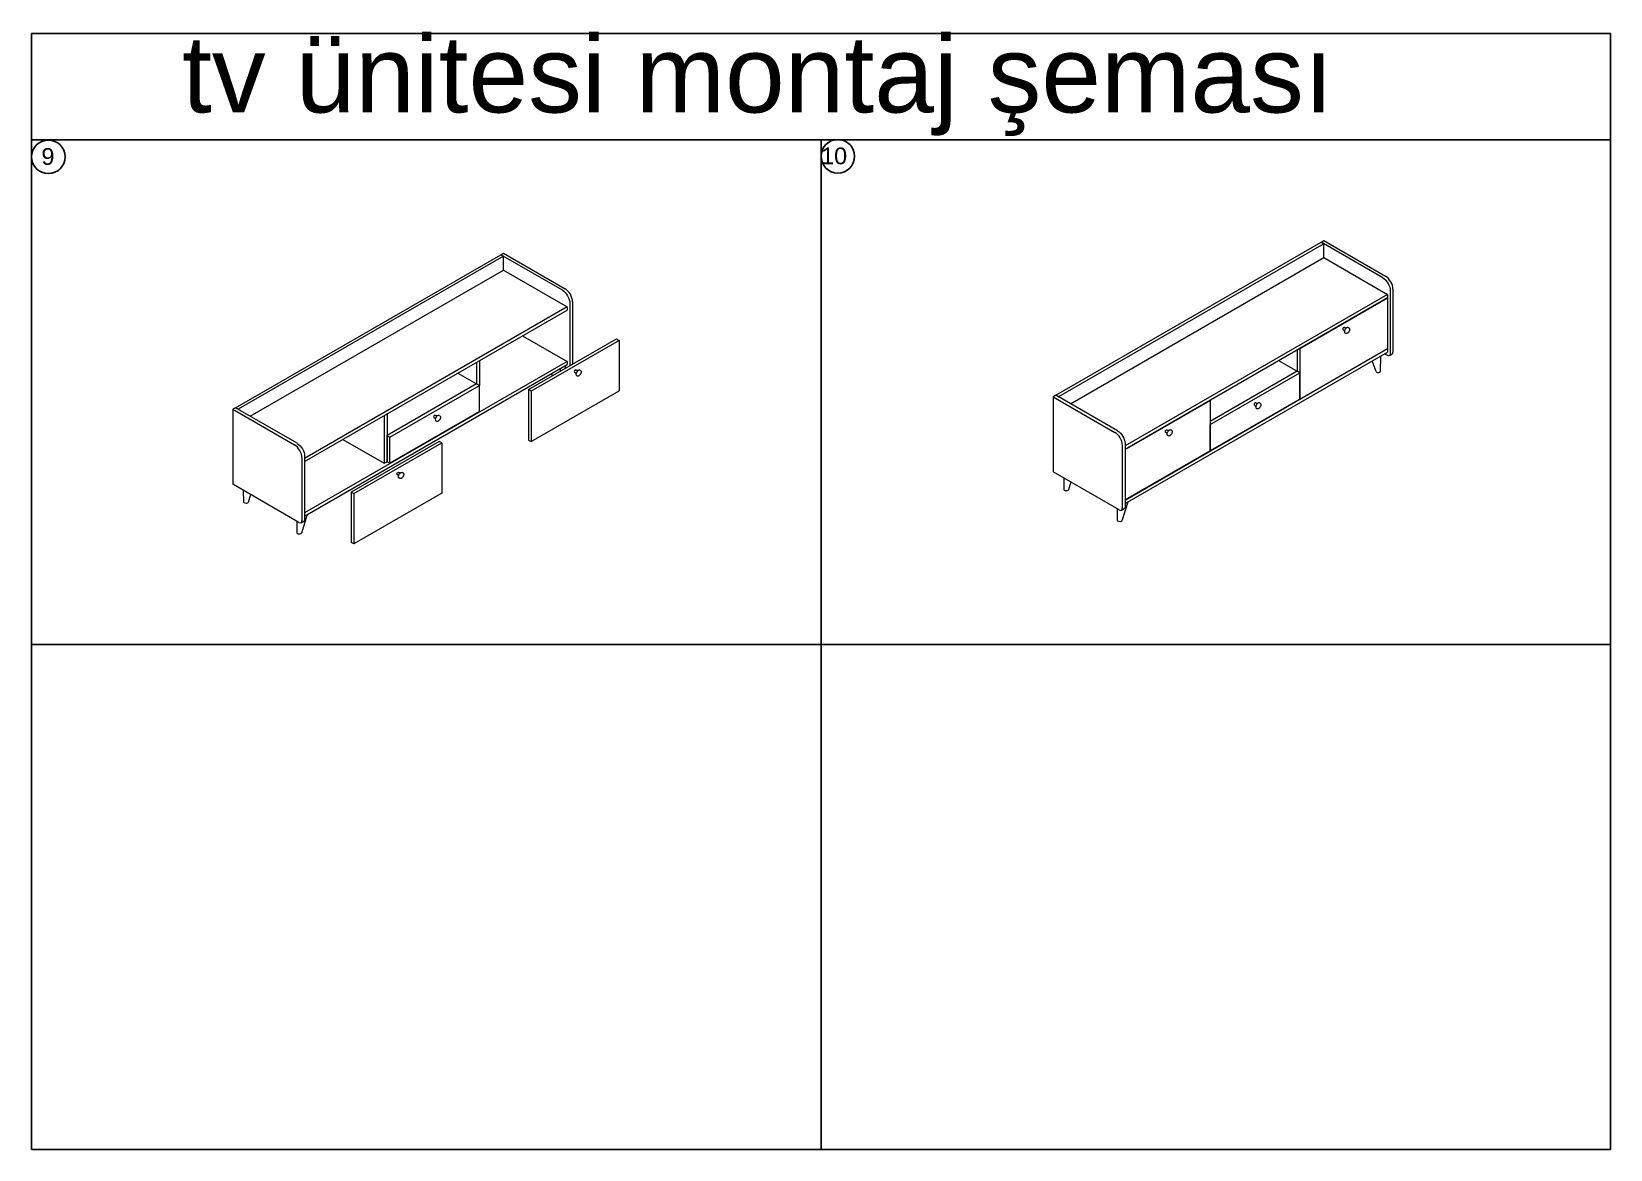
# Model space of a CAD drawing. Header units: millimetres. Extents: x -4511 to 52623, y -18923 to -12459.
# Drawn here: x 41380 to 44350, y -14600 to -12496 of the extents above; entities that cross this region are included whole.
import ezdxf

# ---------------------------------------------------------------- set-up
doc = ezdxf.new("R2010")
doc.units = ezdxf.units.MM
doc.styles.get("Standard").update_dxf_attribs({"font": 'arial.ttf'})

msp = doc.modelspace()

# ---------------------------------------------------------------- texts
for s, height, p in [('9', 31.6, (41398.7, -12747.1)), ('10', 31.63, (42865.2, -12746))]:
    msp.add_text(s, height=height).set_placement(p)
at = {"color": 18, "true_color": 0x000000, "insert": (41663.3, -12503.9), "char_height": 144.577, "attachment_point": 1}
msp.add_mtext_dynamic_manual_height_columns('tv ünitesi montaj şeması', width=171757.089, gutter_width=722.9, heights=[0], dxfattribs=at)

# ---------------------------------------------------------------- linework, layer by layer
for p, q in [((41380.2, -12500), (44350.2, -12500)), ((41380.2, -14600), (41380.2, -12500)), ((44350.2, -12500), (44350.2, -14600)), ((44350.2, -14600), (41380.2, -14600))]:
    msp.add_line(p, q)
at = {"color": 18, "true_color": 0x000000}
msp.add_line((41380.2, -12500), (41380.2, -12700), dxfattribs=at)
at = {"color": 7, "true_color": 0xffffff}
for p, q in [((41380.2, -12700), (44350.2, -12700)), ((42865.2, -12700), (42865.2, -14600)), ((41380.2, -13650), (44350.2, -13650))]:
    msp.add_line(p, q, dxfattribs=at)
at = {"color": 0, "linetype": 'Continuous', "lineweight": 0, "extrusion": (0, 0.816497, 0.57735)}
for p, q in [((43805.9, -12892.6), (43811, -12889.6)), ((43811, -12889.6), (43927, -12956.6)), ((41763.7, -13204.2), (42262.6, -12916.1)), ((42267.7, -12919.1), (41768.8, -13207.1)), ((42262.6, -12916.1), (42267.7, -12913.2)), ((42378.6, -12983.1), (42262.6, -12916.1)), ((42262.6, -12916.1), (42267.7, -12919.1)), ((42267.7, -12913.2), (42383.7, -12980.1)), ((42267.7, -12945.2), (42267.7, -12919.1)), ((43307, -13180.6), (43805.9, -12892.6)), ((43811, -12895.5), (43312.1, -13183.6)), ((43805.9, -12892.6), (43811, -12895.5)), ((43921.9, -12959.5), (43805.9, -12892.6)), ((43811, -12921.6), (43811, -12895.5)), ((41791.4, -13220.2), (42267.7, -12945.2)), ((42267.7, -12945.2), (42387.7, -13014.4)), ((43334.7, -13196.6), (43811, -12921.6)), ((43811, -12921.6), (43930.9, -12990.9)), ((42392.8, -13007.6), (42392.8, -13125.3)), ((42397.8, -13004.6), (42397.8, -13122.4)), ((43930.9, -12990.9), (43437.1, -13276)), ((43437.1, -13281.9), (43930.9, -12996.8)), ((43930.9, -12997.7), (43765.8, -13093.1)), ((43930.1, -12997.2), (43930.9, -12997.7)), ((43930.9, -12990.9), (43930.9, -12996.8)), ((43930.9, -12997.7), (43930.9, -13092.4)), ((43936, -12984), (43936, -13102.2)), ((43941.1, -12981.1), (43941.1, -13099.3)), ((42387.7, -13014.4), (41893.8, -13299.5)), ((41893.8, -13305.4), (42387.7, -13020.3)), ((42387.7, -13014.4), (42387.7, -13020.3)), ((43851, -13063.7), (43852.1, -13064.3)), ((43857, -13053.3), (43858.1, -13053.9)), ((42303.9, -13068.6), (42387.7, -13117)), ((42315.1, -13170.1), (42480.3, -13074.8)), ((42485.4, -13077.7), (42320.2, -13173.1)), ((42480.3, -13074.8), (42485.4, -13077.7)), ((42485.4, -13077.7), (42485.4, -13172.4)), ((43930.9, -13093.4), (43437.1, -13378.5)), ((43760.7, -13095.1), (43760.7, -13135.6)), ((43760.7, -13095.1), (43760.7, -13135.6)), ((43765.8, -13093.1), (43764.9, -13092.6)), ((43765.8, -13187.8), (43930.9, -13092.4)), ((43765.8, -13093.1), (43765.8, -13187.8)), ((43930.1, -13092.9), (43930.9, -13093.4)), ((43930.9, -13093.4), (43930.9, -13099.3)), ((42387.7, -13117), (41893.8, -13402.1)), ((41893.8, -13408), (42387.7, -13122.9)), ((42217.4, -13118.6), (42217.4, -13159.1)), ((42222.5, -13115.7), (42222.5, -13162)), ((42382, -13126.1), (42386.7, -13128.8)), ((42387.7, -13117), (42387.7, -13122.9)), ((43437.1, -13384.4), (43930.9, -13099.3)), ((43725.6, -13115.3), (43760.7, -13135.6)), ((43909.4, -13136.1), (43901.7, -13116.2)), ((43917.8, -13106.9), (43917.3, -13135.7)), ((43925.3, -13102.6), (43930.4, -13105.5)), ((43934.4, -13105.9), (43939.5, -13103)), ((42182.3, -13138.9), (42217.4, -13159.1)), ((42360.2, -13144.1), (42358.5, -13139.7)), ((42374.5, -13130.5), (42374.4, -13135.9)), ((42405.5, -13143.7), (42406.6, -13144.3)), ((42411.5, -13133.3), (42412.6, -13133.9)), ((43760.7, -13135.6), (43597.2, -13229.9)), ((43760.7, -13135.6), (43597.2, -13229.9)), ((43597.2, -13235.8), (43765.8, -13138.5)), ((43765.8, -13138.5), (43760.7, -13135.6)), ((43765.8, -13187.8), (43765.8, -13138.5)), ((42217.4, -13159.1), (42048.8, -13256.4)), ((42217.4, -13159.1), (42048.8, -13256.4)), ((42053.9, -13259.4), (42222.5, -13162)), ((42222.5, -13162), (42217.4, -13159.1)), ((42222.5, -13211.4), (42222.5, -13162)), ((42320.2, -13173.1), (42315.1, -13170.1)), ((42315.1, -13170.1), (42315.1, -13264.9)), ((42320.2, -13267.8), (42485.4, -13172.4)), ((42320.2, -13173.1), (42320.2, -13267.8)), ((43307, -13180.6), (43301.9, -13183.6)), ((43301.9, -13183.6), (43417.9, -13250.5)), ((43301.9, -13183.6), (43301.9, -13324.7)), ((43423, -13247.6), (43307, -13180.6)), ((43312.1, -13183.6), (43307, -13180.6)), ((41763.7, -13204.2), (41758.6, -13207.1)), ((41758.6, -13207.1), (41874.6, -13274.1)), ((41758.6, -13207.1), (41758.6, -13348.2)), ((41768.8, -13207.1), (41763.7, -13204.2)), ((41879.7, -13271.1), (41763.7, -13204.2)), ((42048.8, -13215.9), (42048.8, -13305.7)), ((42222.5, -13211.4), (42053.9, -13308.7)), ((43437.1, -13282.9), (43597.2, -13190.4)), ((43597.2, -13190.4), (43596.3, -13189.9)), ((43765.8, -13187.8), (43597.2, -13285.1)), ((43597.2, -13190.4), (43597.2, -13285.1)), ((43684.1, -13205.4), (43685.3, -13206.1)), ((43690.1, -13195), (43691.3, -13195.7)), ((42043.7, -13218.9), (42043.7, -13308.7)), ((42140.9, -13229), (42142, -13229.6)), ((42146.9, -13218.6), (42148, -13219.2)), ((43524.4, -13246.6), (43523.3, -13246)), ((43597.2, -13285.1), (43597.2, -13235.8)), ((41965.9, -13263.8), (42043.7, -13308.7)), ((42146.6, -13267.5), (41981.4, -13362.8)), ((41986.5, -13365.8), (42151.7, -13270.4)), ((42048.8, -13256.4), (42048.8, -13262.3)), ((42048.8, -13256.4), (42053.9, -13259.4)), ((42048.8, -13305.7), (42048.8, -13256.4)), ((42053.9, -13308.7), (42053.9, -13259.4)), ((42151.7, -13270.4), (42146.6, -13267.5)), ((42151.7, -13270.4), (42151.7, -13365.1)), ((42315.1, -13264.9), (42320.2, -13267.8)), ((43432, -13275), (43432, -13393.2)), ((43437.1, -13272.1), (43437.1, -13390.3)), ((43518.4, -13257), (43517.3, -13256.4)), ((41888.7, -13298.6), (41888.7, -13416.8)), ((41893.8, -13295.6), (41893.8, -13413.9)), ((43597.2, -13285.1), (43437.1, -13377.6)), ((42043.7, -13308.7), (42048.8, -13305.7)), ((42053.9, -13308.7), (42048.8, -13305.7)), ((42078.9, -13326.6), (42077.7, -13326)), ((43426.3, -13396.5), (43301.9, -13324.7)), ((41883.1, -13420.1), (41758.6, -13348.2)), ((41779.4, -13381.9), (41779, -13360)), ((41981.4, -13362.8), (41986.5, -13365.8)), ((41981.4, -13362.8), (41981.4, -13457.5)), ((42072.9, -13337), (42071.7, -13336.4)), ((43322.6, -13358.4), (43322.3, -13336.4)), ((43335.3, -13343.9), (43330.6, -13358.8)), ((41792, -13367.5), (41787.3, -13382.3)), ((42151.7, -13365.1), (41986.5, -13460.5)), ((41986.5, -13365.8), (41986.5, -13460.5)), ((43423.1, -13416.4), (43422.7, -13394.4)), ((43430.3, -13396.9), (43435.4, -13394)), ((43442.1, -13381.6), (43431, -13416.8)), ((41879.8, -13439.9), (41879.5, -13418)), ((41887.1, -13420.5), (41892.2, -13417.5)), ((41898.8, -13405.1), (41887.7, -13440.3)), ((41986.5, -13460.5), (41981.4, -13457.5))]:
    msp.add_line(p, q, dxfattribs=at)
for centre in [(41411.8, -12732), (42896.8, -12730.9)]:
    msp.add_circle(centre, 31.6)
at = {"color": 0, "linetype": 'Continuous', "lineweight": 0, "extrusion": (-5.17926e-17, 3.41963e-17, -1)}
for centre in [(43921.9, -12975.9), (42378.6, -12999.4), (41879.7, -13287.5), (43423, -13263.9)]:
    msp.add_ellipse(centre, major_axis=(10, -17.3), ratio=0.57735, start_param=-2.356194, end_param=-0.785398, dxfattribs=at)
at = {"color": 0, "linetype": 'Continuous', "lineweight": 0}
for centre, major_axis, start_param, end_param in [((43927, -12972.9), (-10, 17.3), -2.356194, -0.785398), ((42383.7, -12996.5), (-10, 17.3), -2.356194, -0.785398), ((43848.3, -13055.2), (1.2, 2.08), -0.077366, 2.356194), ((43848.3, -13055.2), (-1.2, -2.08), -0.785398, 0.077366), ((43854, -13058.5), (3, 5.2), 0, 2.356194), ((43854, -13058.5), (-3, -5.2), -0.785398, 0), ((43935.5, -13096), (4, -6.93), 0, 0.785398), ((42402.8, -13135.2), (1.2, 2.08), -0.077366, 2.356194), ((42402.8, -13135.2), (-1.2, -2.08), -0.785398, 0.077366), ((42408.5, -13138.5), (3, 5.2), 0, 2.356194), ((42408.5, -13138.5), (-3, -5.2), -0.785398, 0), ((43913.3, -13135.6), (-4, 0), 0.216508, 2.356194), ((43913.3, -13135.6), (4, 0), -0.785398, -0.010345), ((43681.5, -13197), (1.2, 2.08), -0.077366, 2.356194), ((43681.5, -13197), (-1.2, -2.08), -0.785398, 0.077366), ((43687.1, -13200.2), (3, 5.2), 0, 2.356194), ((43687.1, -13200.2), (-3, -5.2), -0.785398, 0), ((42138.2, -13220.5), (1.2, 2.08), -0.077366, 2.356194), ((42138.2, -13220.5), (-1.2, -2.08), -0.785398, 0.077366), ((42143.9, -13223.8), (3, 5.2), 0, 2.356194), ((42143.9, -13223.8), (-3, -5.2), -0.785398, 0), ((41874.6, -13290.4), (-10, 17.3), -2.356194, -0.785398), ((43417.9, -13266.8), (-10, 17.3), -2.356194, -0.785398), ((43426.3, -13390), (4, -6.93), -0.785398, 0.785398), ((41883.1, -13413.5), (4, -6.93), -0.785398, 0.785398)]:
    msp.add_ellipse(centre, major_axis=major_axis, ratio=0.57735, start_param=start_param, end_param=end_param, dxfattribs=at)
at = {"color": 0, "linetype": 'Continuous', "lineweight": 0, "extrusion": (4.43555e-17, 8.97074e-17, -1)}
msp.add_ellipse((43930.4, -13099), major_axis=(4, -6.93), ratio=0.57735, start_param=-0.785398, end_param=0.785398, dxfattribs=at)
at = {"color": 0, "linetype": 'Continuous', "lineweight": 0, "extrusion": (-6.83926e-17, 1.03585e-16, -1)}
for centre in [(43514.6, -13247.9), (42069.1, -13327.9)]:
    msp.add_ellipse(centre, major_axis=(-1.2, -2.08), ratio=0.57735, start_param=-0.077366, end_param=3.218958, dxfattribs=at)
at = {"color": 0, "linetype": 'Continuous', "lineweight": 0, "extrusion": (1.27622e-16, 5.45148e-17, -1)}
for centre in [(43520.3, -13251.2), (42074.7, -13331.2)]:
    msp.add_ellipse(centre, major_axis=(-3, -5.2), ratio=0.57735, start_param=0, end_param=3.141593, dxfattribs=at)
at = {"color": 0, "linetype": 'Continuous', "lineweight": 0, "extrusion": (1.03002e-16, 1.66533e-16, -1)}
for centre in [(43326.6, -13358.4), (41783.4, -13381.9), (43427.1, -13416.4)]:
    msp.add_ellipse(centre, major_axis=(-4, 0), ratio=0.57735, start_param=-2.356194, end_param=-0.00857, dxfattribs=at)
at = {"color": 0, "linetype": 'Continuous', "lineweight": 0, "extrusion": (1.92296e-17, 3.33067e-16, -1)}
for centre in [(43326.6, -13358.4), (41783.4, -13381.9)]:
    msp.add_ellipse(centre, major_axis=(4, 0), ratio=0.57735, start_param=0.17958, end_param=0.785398, dxfattribs=at)
at = {"color": 0, "linetype": 'Continuous', "lineweight": 0, "extrusion": (7.21111e-17, 4.16334e-17, -1)}
for centre in [(43431.4, -13387), (41888.2, -13410.6)]:
    msp.add_ellipse(centre, major_axis=(4, -6.93), ratio=0.57735, start_param=-0.785398, end_param=0, dxfattribs=at)
at = {"color": 0, "linetype": 'Continuous', "lineweight": 0, "extrusion": (-4.23215e-18, 5.55112e-17, -1)}
msp.add_ellipse((43427.1, -13416.4), major_axis=(4, 0), ratio=0.57735, start_param=0.17958, end_param=0.785398, dxfattribs=at)
at = {"color": 0, "linetype": 'Continuous', "lineweight": 0, "extrusion": (-3.78917e-17, 5.55112e-17, -1)}
msp.add_ellipse((41883.8, -13439.9), major_axis=(-4, 0), ratio=0.57735, start_param=-2.356194, end_param=-0.00857, dxfattribs=at)
at = {"color": 0, "linetype": 'Continuous', "lineweight": 0, "extrusion": (-6.1921e-17, 1.66533e-16, -1)}
msp.add_ellipse((41883.8, -13439.9), major_axis=(4, 0), ratio=0.57735, start_param=0.17958, end_param=0.785398, dxfattribs=at)
at = {"color": 0, "linetype": 'Continuous', "lineweight": 0}
for points, knots in [([(43847.2, -13057.3), (43847.9, -13057.6), (43848.6, -13058.1), (43849.5, -13059.1), (43849.7, -13059.5), (43849.8, -13059.9), (43849.8, -13059.9), (43849.8, -13060)], [5.4204216, 5.4204216, 5.4204216, 5.4204216, 5.6855719, 5.6855719, 5.941112, 5.941112, 5.9952008, 5.9952008, 5.9952008, 5.9952008]), ([(43853.2, -13054.1), (43853.2, -13054.1), (43853.1, -13054.1), (43852.9, -13054.2), (43852.6, -13054.2), (43851.6, -13054.1), (43851, -13054), (43850.1, -13053.5), (43849.9, -13053.4), (43849.6, -13053.2)], [1.8587808, 1.8587808, 1.8587808, 1.8587808, 1.8997427, 1.8997427, 2.0930651, 2.0930651, 2.3347801, 2.3347801, 2.4335601, 2.4335601, 2.4335601, 2.4335601]), ([(43858.1, -13053.9), (43858.5, -13054.1), (43858.7, -13054.4), (43859.2, -13055.1), (43859.3, -13055.5), (43859.5, -13056.4), (43859.5, -13056.9), (43859.4, -13058.1), (43859.3, -13058.7), (43858.9, -13059.8), (43858.6, -13060.4), (43857.9, -13061.5), (43857.6, -13062), (43856.8, -13063), (43856.3, -13063.4), (43855.4, -13064), (43854.9, -13064.3), (43854, -13064.6), (43853.5, -13064.7), (43852.7, -13064.6), (43852.4, -13064.5), (43852.1, -13064.3)], [2.356194, 2.356194, 2.356194, 2.356194, 2.6398, 2.6398, 2.942999, 2.942999, 3.270261, 3.270261, 3.601539, 3.601539, 3.931008, 3.931008, 4.259626, 4.259626, 4.589131, 4.589131, 4.920426, 4.920426, 5.247301, 5.247301, 5.497787, 5.497787, 5.497787, 5.497787]), ([(42401.7, -13137.3), (42402.4, -13137.6), (42403.1, -13138.1), (42403.9, -13139.1), (42404.2, -13139.5), (42404.3, -13139.8), (42404.3, -13139.9), (42404.3, -13139.9)], [5.4204216, 5.4204216, 5.4204216, 5.4204216, 5.6855719, 5.6855719, 5.941112, 5.941112, 5.9952008, 5.9952008, 5.9952008, 5.9952008]), ([(42407.7, -13134.1), (42407.6, -13134.1), (42407.6, -13134.1), (42407.3, -13134.2), (42407, -13134.2), (42406.1, -13134.1), (42405.4, -13134), (42404.6, -13133.5), (42404.3, -13133.3), (42404.1, -13133.2)], [1.8587808, 1.8587808, 1.8587808, 1.8587808, 1.8997427, 1.8997427, 2.0930651, 2.0930651, 2.3347801, 2.3347801, 2.4335601, 2.4335601, 2.4335601, 2.4335601]), ([(42412.6, -13133.9), (42412.9, -13134.1), (42413.2, -13134.4), (42413.6, -13135), (42413.8, -13135.4), (42414, -13136.4), (42414, -13136.9), (42413.9, -13138), (42413.7, -13138.6), (42413.3, -13139.8), (42413.1, -13140.4), (42412.4, -13141.5), (42412, -13142), (42411.2, -13143), (42410.8, -13143.4), (42409.9, -13144), (42409.4, -13144.3), (42408.4, -13144.6), (42408, -13144.7), (42407.2, -13144.6), (42406.9, -13144.5), (42406.6, -13144.3)], [2.356194, 2.356194, 2.356194, 2.356194, 2.6398, 2.6398, 2.942999, 2.942999, 3.270261, 3.270261, 3.601539, 3.601539, 3.931008, 3.931008, 4.259626, 4.259626, 4.589131, 4.589131, 4.920426, 4.920426, 5.247301, 5.247301, 5.497787, 5.497787, 5.497787, 5.497787]), ([(43680.4, -13199.1), (43681.1, -13199.4), (43681.7, -13199.9), (43682.6, -13200.8), (43682.8, -13201.3), (43682.9, -13201.6), (43682.9, -13201.7), (43683, -13201.7)], [5.4204216, 5.4204216, 5.4204216, 5.4204216, 5.6855719, 5.6855719, 5.941112, 5.941112, 5.9952008, 5.9952008, 5.9952008, 5.9952008]), ([(43686.3, -13195.9), (43686.3, -13195.9), (43686.3, -13195.9), (43686, -13195.9), (43685.7, -13196), (43684.7, -13195.9), (43684.1, -13195.7), (43683.2, -13195.3), (43683, -13195.1), (43682.8, -13194.9)], [1.8587808, 1.8587808, 1.8587808, 1.8587808, 1.8997427, 1.8997427, 2.0930651, 2.0930651, 2.3347801, 2.3347801, 2.4335601, 2.4335601, 2.4335601, 2.4335601]), ([(43691.3, -13195.7), (43691.6, -13195.9), (43691.9, -13196.1), (43692.3, -13196.8), (43692.4, -13197.2), (43692.6, -13198.1), (43692.6, -13198.7), (43692.5, -13199.8), (43692.4, -13200.4), (43692, -13201.6), (43691.7, -13202.2), (43691.1, -13203.3), (43690.7, -13203.8), (43689.9, -13204.7), (43689.4, -13205.1), (43688.5, -13205.8), (43688, -13206), (43687.1, -13206.4), (43686.6, -13206.4), (43685.9, -13206.3), (43685.5, -13206.2), (43685.3, -13206.1)], [2.356194, 2.356194, 2.356194, 2.356194, 2.6398, 2.6398, 2.942999, 2.942999, 3.270261, 3.270261, 3.601539, 3.601539, 3.931008, 3.931008, 4.259626, 4.259626, 4.589131, 4.589131, 4.920426, 4.920426, 5.247301, 5.247301, 5.497787, 5.497787, 5.497787, 5.497787]), ([(42137.1, -13222.6), (42137.8, -13222.9), (42138.4, -13223.4), (42139.3, -13224.4), (42139.5, -13224.8), (42139.7, -13225.2), (42139.7, -13225.2), (42139.7, -13225.3)], [5.4204216, 5.4204216, 5.4204216, 5.4204216, 5.6855719, 5.6855719, 5.941112, 5.941112, 5.9952008, 5.9952008, 5.9952008, 5.9952008]), ([(42143.1, -13219.4), (42143, -13219.4), (42143, -13219.4), (42142.7, -13219.5), (42142.4, -13219.5), (42141.5, -13219.4), (42140.8, -13219.3), (42139.9, -13218.8), (42139.7, -13218.7), (42139.5, -13218.5)], [1.8587808, 1.8587808, 1.8587808, 1.8587808, 1.8997427, 1.8997427, 2.0930651, 2.0930651, 2.3347801, 2.3347801, 2.4335601, 2.4335601, 2.4335601, 2.4335601]), ([(42148, -13219.2), (42148.3, -13219.4), (42148.6, -13219.7), (42149, -13220.3), (42149.2, -13220.8), (42149.4, -13221.7), (42149.4, -13222.2), (42149.2, -13223.4), (42149.1, -13223.9), (42148.7, -13225.1), (42148.4, -13225.7), (42147.8, -13226.8), (42147.4, -13227.3), (42146.6, -13228.3), (42146.2, -13228.7), (42145.2, -13229.3), (42144.8, -13229.6), (42143.8, -13229.9), (42143.4, -13230), (42142.6, -13229.9), (42142.3, -13229.8), (42142, -13229.6)], [2.356194, 2.356194, 2.356194, 2.356194, 2.6398, 2.6398, 2.942999, 2.942999, 3.270261, 3.270261, 3.601539, 3.601539, 3.931008, 3.931008, 4.259626, 4.259626, 4.589131, 4.589131, 4.920426, 4.920426, 5.247301, 5.247301, 5.497787, 5.497787, 5.497787, 5.497787]), ([(43519.4, -13246.8), (43519.4, -13246.8), (43519.4, -13246.8), (43519.1, -13246.9), (43518.8, -13246.9), (43517.9, -13246.8), (43517.2, -13246.7), (43516.3, -13246.2), (43516.1, -13246.1), (43515.9, -13245.9)], [5.0003735, 5.0003735, 5.0003735, 5.0003735, 5.0413353, 5.0413353, 5.2346577, 5.2346577, 5.4763727, 5.4763727, 5.5751527, 5.5751527, 5.5751527, 5.5751527]), ([(43513.5, -13250), (43514.2, -13250.3), (43514.8, -13250.8), (43515.7, -13251.8), (43515.9, -13252.2), (43516.1, -13252.6), (43516.1, -13252.6), (43516.1, -13252.7)], [2.2788289, 2.2788289, 2.2788289, 2.2788289, 2.5439792, 2.5439792, 2.7995193, 2.7995193, 2.8536081, 2.8536081, 2.8536081, 2.8536081]), ([(43524.4, -13246.6), (43524.7, -13246.8), (43525, -13247.1), (43525.4, -13247.7), (43525.6, -13248.2), (43525.8, -13249.1), (43525.8, -13249.6), (43525.6, -13250.8), (43525.5, -13251.3), (43525.1, -13252.5), (43524.8, -13253.1), (43524.2, -13254.2), (43523.8, -13254.7), (43523, -13255.7), (43522.6, -13256.1), (43521.6, -13256.7), (43521.2, -13257), (43520.2, -13257.3), (43519.8, -13257.4), (43519, -13257.3), (43518.7, -13257.2), (43518.4, -13257)], [5.497787, 5.497787, 5.497787, 5.497787, 5.781392, 5.781392, 6.084592, 6.084592, 6.411854, 6.411854, 6.743132, 6.743132, 7.0726, 7.0726, 7.401219, 7.401219, 7.730723, 7.730723, 8.062018, 8.062018, 8.388894, 8.388894, 8.63938, 8.63938, 8.63938, 8.63938]), ([(42068, -13330), (42068.6, -13330.3), (42069.3, -13330.8), (42070.2, -13331.7), (42070.4, -13332.2), (42070.5, -13332.5), (42070.5, -13332.6), (42070.6, -13332.6)], [2.2788289, 2.2788289, 2.2788289, 2.2788289, 2.5439792, 2.5439792, 2.7995193, 2.7995193, 2.8536081, 2.8536081, 2.8536081, 2.8536081]), ([(42073.9, -13326.8), (42073.9, -13326.8), (42073.8, -13326.8), (42073.6, -13326.9), (42073.3, -13326.9), (42072.3, -13326.8), (42071.7, -13326.7), (42070.8, -13326.2), (42070.6, -13326), (42070.4, -13325.9)], [5.0003735, 5.0003735, 5.0003735, 5.0003735, 5.0413353, 5.0413353, 5.2346577, 5.2346577, 5.4763727, 5.4763727, 5.5751527, 5.5751527, 5.5751527, 5.5751527]), ([(42078.9, -13326.6), (42079.2, -13326.8), (42079.4, -13327.1), (42079.9, -13327.7), (42080, -13328.1), (42080.2, -13329.1), (42080.2, -13329.6), (42080.1, -13330.7), (42080, -13331.3), (42079.6, -13332.5), (42079.3, -13333.1), (42078.7, -13334.2), (42078.3, -13334.7), (42077.5, -13335.7), (42077, -13336.1), (42076.1, -13336.7), (42075.6, -13337), (42074.7, -13337.3), (42074.2, -13337.4), (42073.5, -13337.3), (42073.1, -13337.2), (42072.9, -13337)], [5.497787, 5.497787, 5.497787, 5.497787, 5.781392, 5.781392, 6.084592, 6.084592, 6.411854, 6.411854, 6.743132, 6.743132, 7.0726, 7.0726, 7.401219, 7.401219, 7.730723, 7.730723, 8.062018, 8.062018, 8.388894, 8.388894, 8.63938, 8.63938, 8.63938, 8.63938])]:
    msp.add_open_spline(points, degree=3, knots=knots, dxfattribs=at)

msp.set_redraw_order([(e.dxf.handle, doc.entitydb.next_handle()) for e in msp.query("TEXT MTEXT ATTDEF DIMENSION ARC_DIMENSION")])  # texts and dimensions are drawn at this point

doc.saveas('drawing.dxf')
